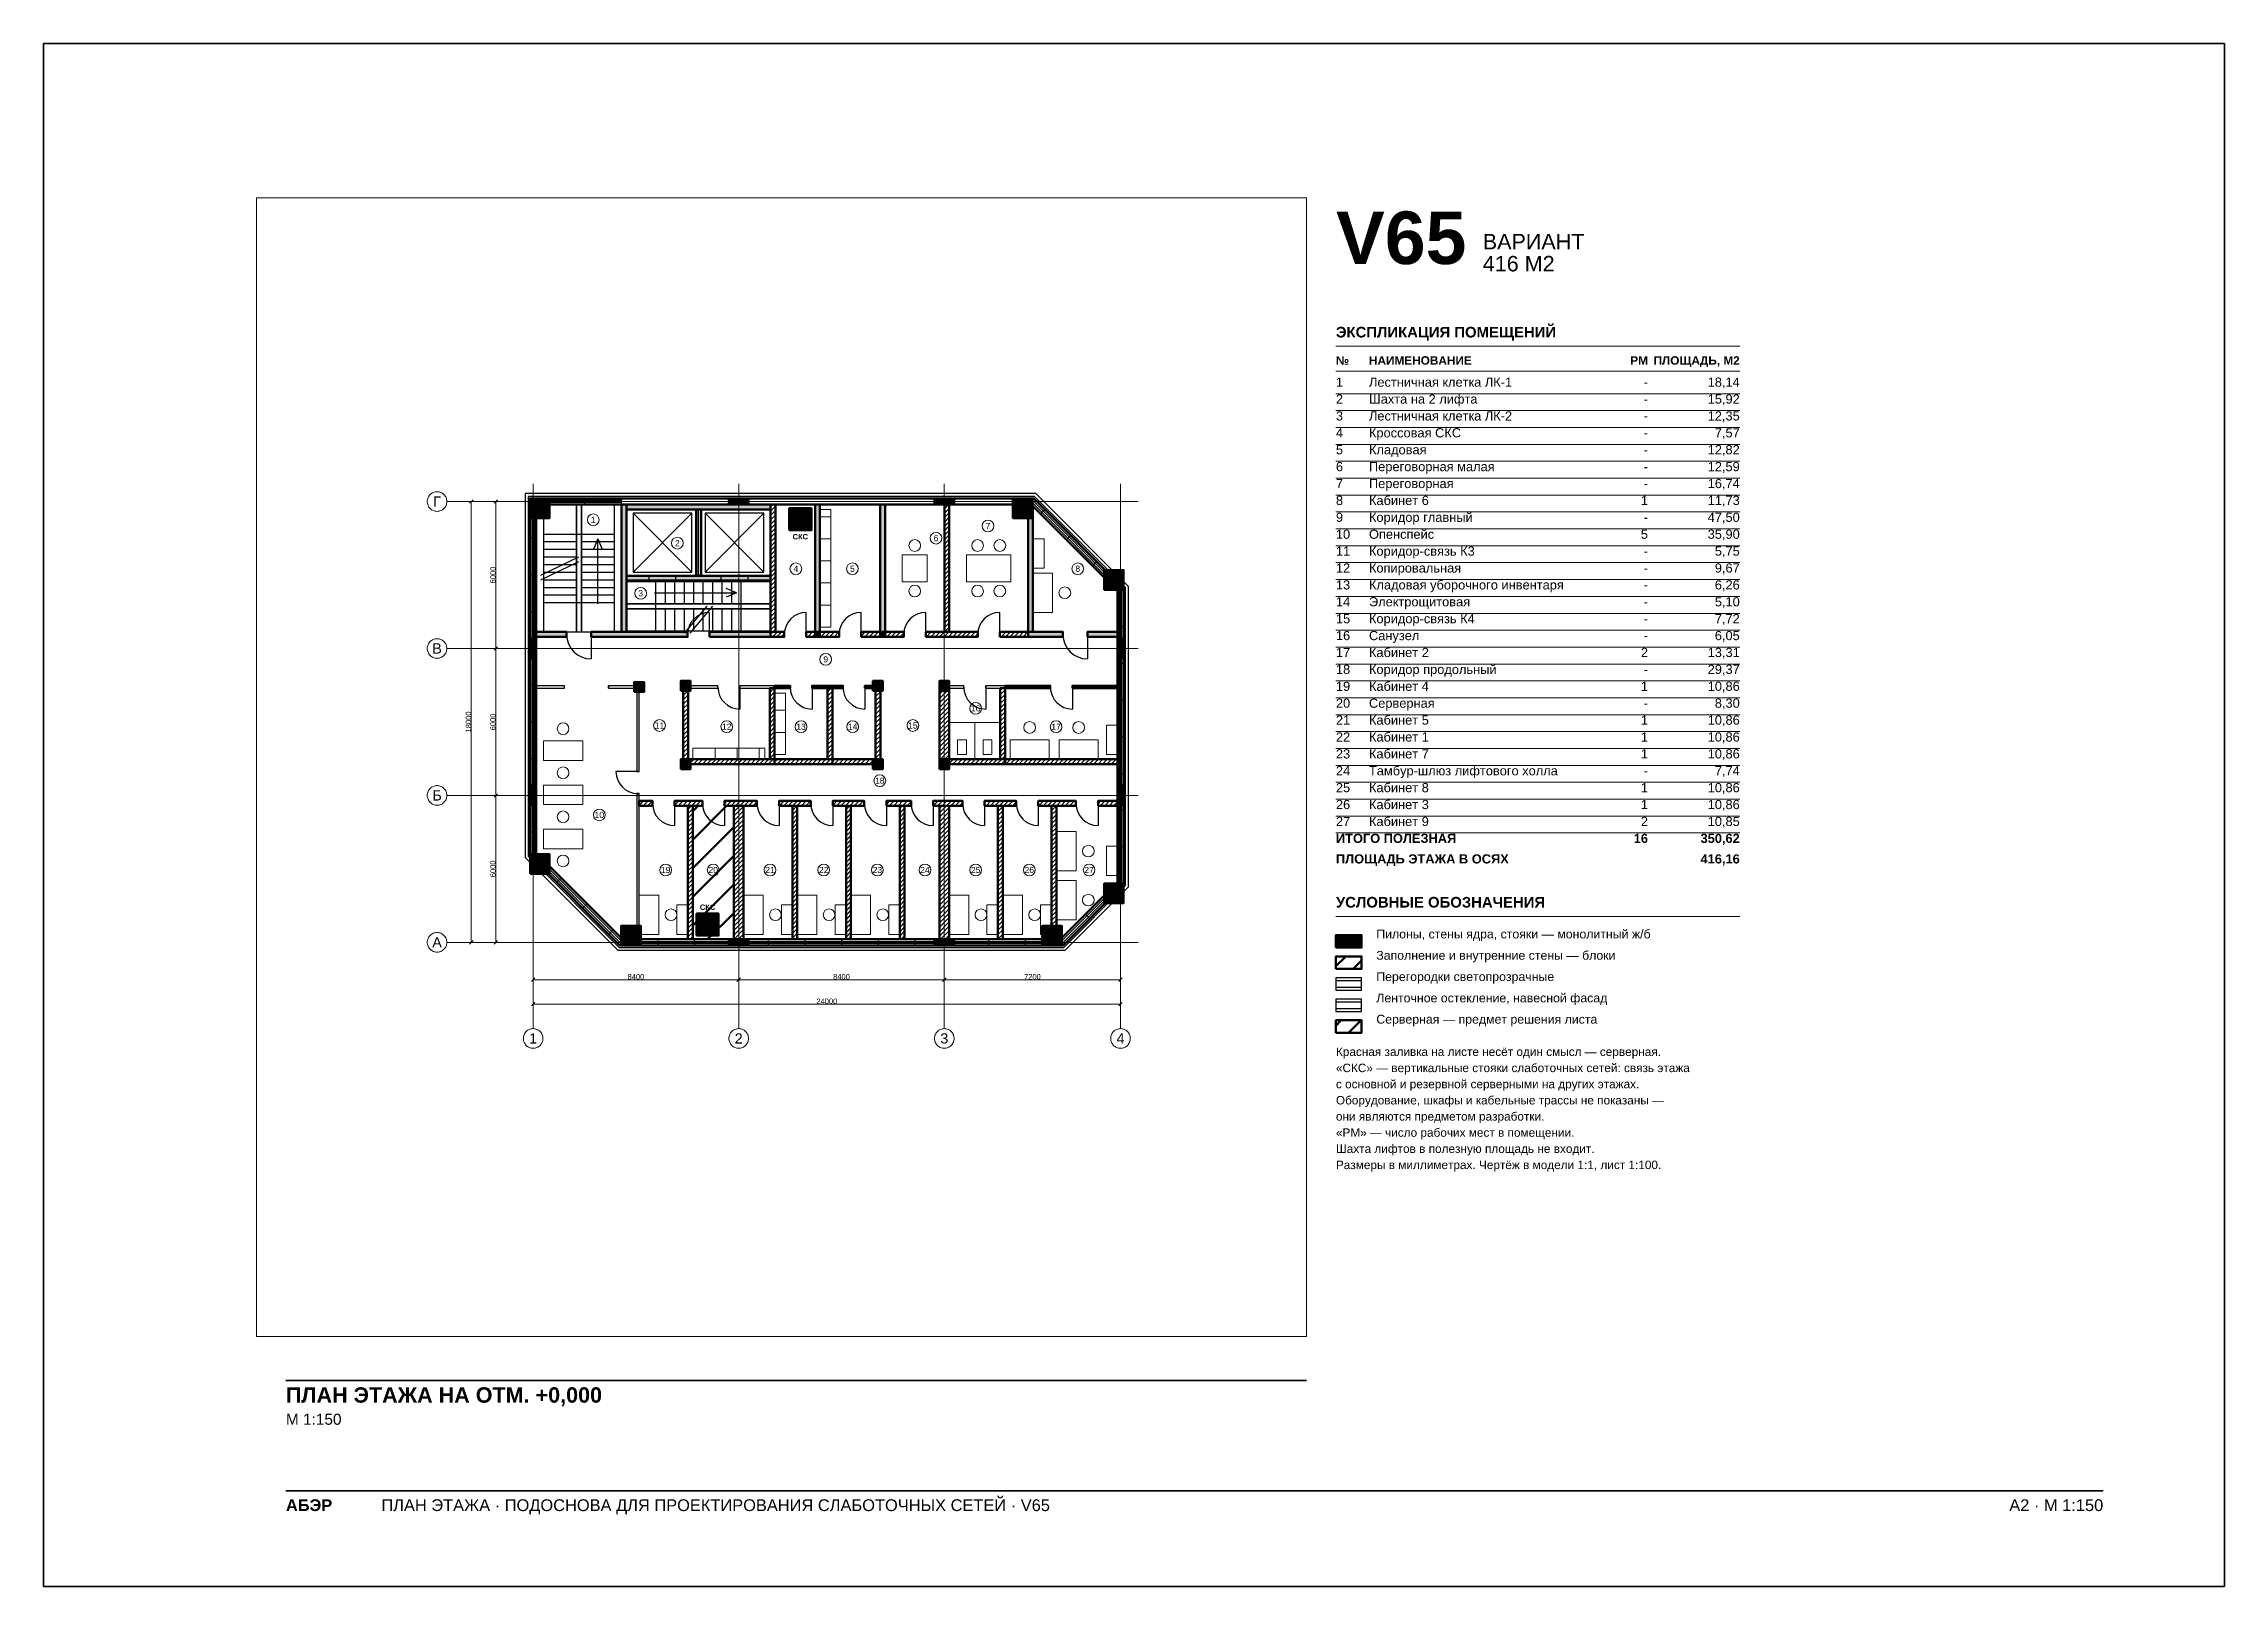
# Paper-space layout 'A2-1-100' of a CAD drawing. Header units: millimetres. Extents: x 0 to 594, y 0 to 420.
# The model-space entities are those that its viewports show. They can reach past a viewport. Long polylines and large blocks are cut down to what shows.
import ezdxf
from ezdxf.enums import TextEntityAlignment as Align

# ---------------------------------------------------------------- set-up
doc = ezdxf.new("R2010")
doc.units = ezdxf.units.MM
doc.linetypes.add('CENTER2', pattern=[2.541, 1.587, -0.318, 0.318, -0.318])
for name, color, linetype, lineweight in [('A-ANNO-LEGEND', 7, 'CONTINUOUS', 18), ('A-ANNO-NOTES', 8, 'CONTINUOUS', 13), ('A-ANNO-ROOM', 7, 'CONTINUOUS', 18), ('A-ANNO-TABLE', 7, 'CONTINUOUS', 18), ('A-DIMS', 8, 'CONTINUOUS', 13), ('A-DOOR', 3, 'CONTINUOUS', 25), ('A-ELEV', 7, 'CONTINUOUS', 25), ('A-FACADE-PANEL', 8, 'CONTINUOUS', 25), ('A-FURN', 8, 'CONTINUOUS', 18), ('A-GLAZ-RIBBON', 5, 'CONTINUOUS', 25), ('A-GRID', 8, 'CENTER2', 13), ('A-HATCH', 9, 'CONTINUOUS', 9), ('A-OUTLINE', 7, 'CONTINUOUS', 50), ('A-SANI', 8, 'CONTINUOUS', 18), ('A-STAIR', 7, 'CONTINUOUS', 25), ('A-TITLE', 7, 'CONTINUOUS', 35), ('A-VIEWPORT', 8, 'CONTINUOUS', 9), ('A-WALL-BLOCK', 9, 'CONTINUOUS', 50), ('A-WALL-GLASS', 4, 'CONTINUOUS', 25), ('A-WALL-RC', 7, 'CONTINUOUS', 50), ('E-SCS-RISER', 1, 'CONTINUOUS', 50), ('E-SERVER-ROOM', 1, 'CONTINUOUS', 50)]:
    doc.layers.add(name, color=color, linetype=linetype, lineweight=lineweight)
doc.styles.add('Arial', font='arial.ttf')
doc.styles.add('Arial-Bold', font='arialbd.ttf')
doc.styles.get("Standard").update_dxf_attribs({"font": 'arial.ttf'})

psp = doc.layouts.new('A2-1-100')

# ---------------------------------------------------------------- texts
at = {"layer": 'A-ANNO-LEGEND'}
for s, height, style, p in [('УСЛОВНЫЕ ОБОЗНАЧЕНИЯ', 2.9, 'Arial-Bold', (352, 184.8)), ('Пилоны, стены ядра, стояки — монолитный ж/б', 2.4, 'Arial', (363, 176.4)), ('Заполнение и внутренние стены — блоки', 2.4, 'Arial', (363, 170.6)), ('Перегородки светопрозрачные', 2.4, 'Arial', (363, 164.8)), ('Ленточное остекление, навесной фасад', 2.4, 'Arial', (363, 159)), ('Серверная — предмет решения листа', 2.4, 'Arial', (363, 153.2))]:
    psp.add_text(s, height=height, dxfattribs=dict(at, style=style)).set_placement(p)
at = {"layer": 'A-ANNO-NOTES', "style": 'Arial'}
for s, p in [('Красная заливка на листе несёт один смысл — серверная.', (352, 144.4)), ('«СКС» — вертикальные стояки слаботочных сетей: связь этажа', (352, 140)), ('с основной и резервной серверными на других этажах.', (352, 135.6)), ('Оборудование, шкафы и кабельные трассы не показаны —', (352, 131.2)), ('они являются предметом разработки.', (352, 126.8)), ('«РМ» — число рабочих мест в помещении.', (352, 122.4)), ('Шахта лифтов в полезную площадь не входит.', (352, 118)), ('Размеры в миллиметрах. Чертёж в модели 1:1, лист 1:100.', (352, 113.6))]:
    psp.add_text(s, height=2.3, dxfattribs=at).set_placement(p)
at = {"layer": 'A-ANNO-TABLE'}
for s, height, style, p in [('ЭКСПЛИКАЦИЯ ПОМЕЩЕНИЙ', 2.9, 'Arial-Bold', (352, 340)), ('№', 2.3, 'Arial-Bold', (352, 332.6)), ('НАИМЕНОВАНИЕ', 2.3, 'Arial-Bold', (361, 332.6)), ('1', 2.5, 'Arial', (352, 326.6)), ('Лестничная клетка ЛК-1', 2.5, 'Arial', (361, 326.6)), ('2', 2.5, 'Arial', (352, 322)), ('Шахта на 2 лифта', 2.5, 'Arial', (361, 322)), ('4', 2.5, 'Arial', (352, 312.8)), ('3', 2.5, 'Arial', (352, 317.4)), ('Лестничная клетка ЛК-2', 2.5, 'Arial', (361, 317.4)), ('Кроссовая СКС', 2.5, 'Arial', (361, 312.8)), ('5', 2.5, 'Arial', (352, 308.2)), ('Кладовая', 2.5, 'Arial', (361, 308.2)), ('6', 2.5, 'Arial', (352, 303.6)), ('Переговорная малая', 2.5, 'Arial', (361, 303.6)), ('7', 2.5, 'Arial', (352, 299)), ('Переговорная', 2.5, 'Arial', (361, 299)), ('Кабинет 6', 2.5, 'Arial', (361, 294.4)), ('8', 2.5, 'Arial', (352, 294.4)), ('9', 2.5, 'Arial', (352, 289.8)), ('Коридор главный', 2.5, 'Arial', (361, 289.8)), ('10', 2.5, 'Arial', (352, 285.2)), ('Опенспейс', 2.5, 'Arial', (361, 285.2)), ('11', 2.5, 'Arial', (352, 280.6)), ('Коридор-связь К3', 2.5, 'Arial', (361, 280.6)), ('12', 2.5, 'Arial', (352, 276)), ('13', 2.5, 'Arial', (352, 271.4)), ('Копировальная', 2.5, 'Arial', (361, 276)), ('Кладовая уборочного инвентаря', 2.5, 'Arial', (361, 271.4)), ('14', 2.5, 'Arial', (352, 266.8)), ('Электрощитовая', 2.5, 'Arial', (361, 266.8)), ('15', 2.5, 'Arial', (352, 262.2)), ('Коридор-связь К4', 2.5, 'Arial', (361, 262.2)), ('16', 2.5, 'Arial', (352, 257.6)), ('17', 2.5, 'Arial', (352, 253)), ('Санузел', 2.5, 'Arial', (361, 257.6)), ('Кабинет 2', 2.5, 'Arial', (361, 253)), ('18', 2.5, 'Arial', (352, 248.4)), ('Коридор продольный', 2.5, 'Arial', (361, 248.4)), ('19', 2.5, 'Arial', (352, 243.8)), ('Кабинет 4', 2.5, 'Arial', (361, 243.8)), ('20', 2.5, 'Arial', (352, 239.2)), ('Серверная', 2.5, 'Arial', (361, 239.2)), ('21', 2.5, 'Arial', (352, 234.6)), ('22', 2.5, 'Arial', (352, 230)), ('Кабинет 5', 2.5, 'Arial', (361, 234.6)), ('Кабинет 1', 2.5, 'Arial', (361, 230)), ('23', 2.5, 'Arial', (352, 225.4)), ('Кабинет 7', 2.5, 'Arial', (361, 225.4)), ('24', 2.5, 'Arial', (352, 220.8)), ('Тамбур-шлюз лифтового холла', 2.5, 'Arial', (361, 220.8)), ('25', 2.5, 'Arial', (352, 216.2)), ('26', 2.5, 'Arial', (352, 211.6)), ('Кабинет 8', 2.5, 'Arial', (361, 216.2)), ('Кабинет 3', 2.5, 'Arial', (361, 211.6)), ('27', 2.5, 'Arial', (352, 207)), ('Кабинет 9', 2.5, 'Arial', (361, 207)), ('ИТОГО ПОЛЕЗНАЯ', 2.5, 'Arial-Bold', (352, 202.4)), ('ПЛОЩАДЬ ЭТАЖА В ОСЯХ', 2.5, 'Arial-Bold', (352, 196.8))]:
    psp.add_text(s, height=height, dxfattribs=dict(at, style=style)).set_placement(p)
for s, height, style, p in [('РМ', 2.3, 'Arial-Bold', (437, 332.6)), ('ПЛОЩАДЬ, М2', 2.3, 'Arial-Bold', (462, 332.6)), ('-', 2.5, 'Arial', (437, 326.6)), ('18,14', 2.5, 'Arial', (462, 326.6)), ('-', 2.5, 'Arial', (437, 322)), ('15,92', 2.5, 'Arial', (462, 322)), ('-', 2.5, 'Arial', (437, 317.4)), ('12,35', 2.5, 'Arial', (462, 317.4)), ('7,57', 2.5, 'Arial', (462, 312.8)), ('-', 2.5, 'Arial', (437, 312.8)), ('-', 2.5, 'Arial', (437, 308.2)), ('12,82', 2.5, 'Arial', (462, 308.2)), ('-', 2.5, 'Arial', (437, 303.6)), ('12,59', 2.5, 'Arial', (462, 303.6)), ('-', 2.5, 'Arial', (437, 299)), ('16,74', 2.5, 'Arial', (462, 299)), ('1', 2.5, 'Arial', (437, 294.4)), ('47,50', 2.5, 'Arial', (462, 289.8)), ('11,73', 2.5, 'Arial', (462, 294.4)), ('5', 2.5, 'Arial', (437, 285.2)), ('-', 2.5, 'Arial', (437, 289.8)), ('35,90', 2.5, 'Arial', (462, 285.2)), ('-', 2.5, 'Arial', (437, 280.6)), ('5,75', 2.5, 'Arial', (462, 280.6)), ('-', 2.5, 'Arial', (437, 276)), ('9,67', 2.5, 'Arial', (462, 276)), ('6,26', 2.5, 'Arial', (462, 271.4)), ('-', 2.5, 'Arial', (437, 271.4)), ('-', 2.5, 'Arial', (437, 266.8)), ('5,10', 2.5, 'Arial', (462, 266.8)), ('-', 2.5, 'Arial', (437, 262.2)), ('7,72', 2.5, 'Arial', (462, 262.2)), ('2', 2.5, 'Arial', (437, 253)), ('-', 2.5, 'Arial', (437, 257.6)), ('13,31', 2.5, 'Arial', (462, 253)), ('6,05', 2.5, 'Arial', (462, 257.6)), ('-', 2.5, 'Arial', (437, 248.4)), ('29,37', 2.5, 'Arial', (462, 248.4)), ('1', 2.5, 'Arial', (437, 243.8)), ('10,86', 2.5, 'Arial', (462, 243.8)), ('-', 2.5, 'Arial', (437, 239.2)), ('8,30', 2.5, 'Arial', (462, 239.2)), ('1', 2.5, 'Arial', (437, 234.6)), ('1', 2.5, 'Arial', (437, 230)), ('10,86', 2.5, 'Arial', (462, 234.6)), ('10,86', 2.5, 'Arial', (462, 230)), ('1', 2.5, 'Arial', (437, 225.4)), ('10,86', 2.5, 'Arial', (462, 225.4)), ('-', 2.5, 'Arial', (437, 220.8)), ('7,74', 2.5, 'Arial', (462, 220.8)), ('1', 2.5, 'Arial', (437, 216.2)), ('1', 2.5, 'Arial', (437, 211.6)), ('10,86', 2.5, 'Arial', (462, 216.2)), ('10,86', 2.5, 'Arial', (462, 211.6)), ('2', 2.5, 'Arial', (437, 207)), ('10,85', 2.5, 'Arial', (462, 207)), ('16', 2.5, 'Arial-Bold', (437, 202.4)), ('350,62', 2.5, 'Arial-Bold', (462, 202.4)), ('416,16', 2.5, 'Arial-Bold', (462, 196.8))]:
    psp.add_text(s, height=height, dxfattribs=dict(at, style=style)).set_placement(p, align=Align.RIGHT)
at = {"layer": 'A-TITLE'}
for s, height, style, p in [('V65', 14.3, 'Arial-Bold', (352, 360)), ('ВАРИАНТ', 4.2, 'Arial', (392, 364)), ('416 М2', 4.2, 'Arial', (392, 358)), ('ПЛАН ЭТАЖА НА ОТМ. +0,000', 4.2, 'Arial-Bold', (66, 50)), ('М 1:150', 3, 'Arial', (66, 44)), ('ПЛАН ЭТАЖА · ПОДОСНОВА ДЛЯ ПРОЕКТИРОВАНИЯ СЛАБОТОЧНЫХ СЕТЕЙ · V65', 3.2, 'Arial', (92, 20.5)), ('АБЭР', 3.2, 'Arial-Bold', (66, 20.5))]:
    psp.add_text(s, height=height, dxfattribs=dict(at, style=style)).set_placement(p)
at = {"layer": 'A-TITLE', "style": 'Arial'}
psp.add_text('A2 · М 1:150', height=3.2, dxfattribs=at).set_placement((561, 20.5), align=Align.RIGHT)

msp = doc.modelspace()

# ---------------------------------------------------------------- texts
at = {"layer": 'A-ANNO-ROOM'}
for s, p in [('1', (2455, 17255)), ('7', (18584, 17005)), ('2', (5894, 16302)), ('6', (16462, 16505)), ('4', (10735, 15255)), ('5', (13047, 15255)), ('8', (22253, 15255)), ('3', (4394, 14255)), ('9', (11955, 11555)), ('11', (5164, 8855)), ('12', (7911, 8805)), ('13', (10947, 8805)), ('14', (13056, 8805)), ('15', (15516, 8855)), ('16', (18080, 9555)), ('17', (21367, 8805)), ('18', (14164, 6602)), ('10', (2705, 5205)), ('19', (5414, 2955)), ('20', (7357, 2955)), ('21', (9680, 2955)), ('22', (11873, 2955)), ('23', (14066, 2955)), ('24', (16009, 2955)), ('25', (18080, 2955)), ('26', (20273, 2955)), ('27', (22716, 2955))]:
    msp.add_text(s, height=250, dxfattribs=at).set_placement(p, align=Align.MIDDLE_CENTER)
at = {"layer": 'A-DIMS'}
for s, p in [('6000', (-1645, 15000)), ('18000', (-2645, 9000)), ('6000', (-1645, 9000)), ('6000', (-1645, 3000))]:
    msp.add_text(s, height=220, rotation=90, dxfattribs=at).set_placement(p, align=Align.MIDDLE_CENTER)
for s, p in [('8400', (4200, -1405)), ('8400', (12600, -1405)), ('7200', (20400, -1405)), ('24000', (12000, -2405))]:
    msp.add_text(s, height=220, dxfattribs=at).set_placement(p, align=Align.MIDDLE_CENTER)
at = {"layer": 'A-GRID'}
for s, p in [('Г', (-3925, 18000)), ('В', (-3925, 12000)), ('Б', (-3925, 6000)), ('А', (-3925, 0)), ('1', (0, -3925)), ('2', (8400, -3925)), ('3', (16800, -3925)), ('4', (24000, -3925))]:
    msp.add_text(s, height=420, dxfattribs=at).set_placement(p, align=Align.MIDDLE_CENTER)
at = {"layer": 'E-SCS-RISER', "style": 'Arial-Bold'}
for p in [(10917, 16565), (7127, 1435)]:
    msp.add_text('СКС', height=220, dxfattribs=at).set_placement(p, align=Align.MIDDLE_CENTER)

# ---------------------------------------------------------------- hatches: boundary and pattern name
at = {"layer": 'A-HATCH'}
h = msp.add_hatch(dxfattribs=at)
h.set_pattern_fill('ANSI31', scale=40)
h.paths.add_polyline_path([(9705, 12675), (9905, 12675), (9905, 17875), (9905, 17875), (9705, 17875), (9705, 17875)])
h = msp.add_hatch(dxfattribs=at)
h.set_pattern_fill('ANSI31', scale=40)
h.paths.add_polyline_path([(16804, 12675), (17004, 12675), (17004, 17875), (17004, 17875), (16804, 17875), (16804, 17875)])
h = msp.add_hatch(dxfattribs=at)
h.set_pattern_fill('ANSI31', scale=40)
h.paths.add_polyline_path([(9705, 12475), (10261, 12475), (10261, 12675), (9705, 12675)])
h = msp.add_hatch(dxfattribs=at)
h.set_pattern_fill('ANSI31', scale=40)
h.paths.add_polyline_path([(11161, 12475), (11517, 12475), (11517, 12675), (11161, 12675)])
h = msp.add_hatch(dxfattribs=at)
h.set_pattern_fill('ANSI31', scale=40)
h.paths.add_polyline_path([(11717, 12475), (12500, 12475), (12500, 12675), (11717, 12675)])
h = msp.add_hatch(dxfattribs=at)
h.set_pattern_fill('ANSI31', scale=40)
h.paths.add_polyline_path([(13400, 12475), (14182, 12475), (14182, 12675), (13400, 12675)])
h = msp.add_hatch(dxfattribs=at)
h.set_pattern_fill('ANSI31', scale=40)
h.paths.add_polyline_path([(14382, 12475), (15143, 12475), (15143, 12675), (14382, 12675)])
h = msp.add_hatch(dxfattribs=at)
h.set_pattern_fill('ANSI31', scale=40)
h.paths.add_polyline_path([(16043, 12475), (18164, 12475), (18164, 12675), (16043, 12675)])
h = msp.add_hatch(dxfattribs=at)
h.set_pattern_fill('ANSI31', scale=40)
h.paths.add_polyline_path([(19064, 12475), (20223, 12475), (20223, 12675), (19064, 12675)])
h = msp.add_hatch(dxfattribs=at)
h.set_pattern_fill('ANSI31', scale=40)
h.paths.add_polyline_path([(4234, 10375), (4334, 10375), (4334, 10475), (4234, 10475)])
h = msp.add_hatch(dxfattribs=at)
h.set_pattern_fill('ANSI31', scale=40)
h.paths.add_polyline_path([(6131, 7275), (6331, 7275), (6331, 10475), (6131, 10475)])
h = msp.add_hatch(dxfattribs=at)
h.set_pattern_fill('ANSI31', scale=40)
h.paths.add_polyline_path([(9667, 7475), (9867, 7475), (9867, 10375), (9667, 10375)])
h = msp.add_hatch(dxfattribs=at)
h.set_pattern_fill('ANSI31', scale=40)
h.paths.add_polyline_path([(9867, 10375), (10496, 10375), (10496, 10475), (9867, 10475)])
h = msp.add_hatch(dxfattribs=at)
h.set_pattern_fill('ANSI31', scale=40)
h.paths.add_polyline_path([(11396, 10375), (12226, 10375), (12226, 10475), (11396, 10475)])
h = msp.add_hatch(dxfattribs=at)
h.set_pattern_fill('ANSI31', scale=40)
h.paths.add_polyline_path([(12026, 7475), (12226, 7475), (12226, 10375), (12026, 10375)])
h = msp.add_hatch(dxfattribs=at)
h.set_pattern_fill('ANSI31', scale=40)
h.paths.add_polyline_path([(12226, 10375), (12656, 10375), (12656, 10475), (12226, 10475)])
h = msp.add_hatch(dxfattribs=at)
h.set_pattern_fill('ANSI31', scale=40)
h.paths.add_polyline_path([(13556, 10375), (13986, 10375), (13986, 10475), (13556, 10475)])
h = msp.add_hatch(dxfattribs=at)
h.set_pattern_fill('ANSI31', scale=40)
h.paths.add_polyline_path([(13986, 7275), (14186, 7275), (14186, 10475), (13986, 10475)])
h = msp.add_hatch(dxfattribs=at)
h.set_pattern_fill('ANSI31', scale=40)
h.paths.add_polyline_path([(16600, 7275), (17000, 7275), (17000, 10475), (16600, 10475)])
h = msp.add_hatch(dxfattribs=at)
h.set_pattern_fill('ANSI31', scale=40)
h.paths.add_polyline_path([(19087, 7475), (19287, 7475), (19287, 10375), (19087, 10375)])
h = msp.add_hatch(dxfattribs=at)
h.set_pattern_fill('ANSI31', scale=40)
h.paths.add_polyline_path([(19287, 10375), (21131, 10375), (21131, 10475), (19287, 10475)])
h = msp.add_hatch(dxfattribs=at)
h.set_pattern_fill('ANSI31', scale=40)
h.paths.add_polyline_path([(22031, 10375), (23875, 10375), (23875, 10375), (23875, 10475), (23875, 10475), (22031, 10475)])
h = msp.add_hatch(dxfattribs=at)
h.set_pattern_fill('ANSI31', scale=40)
h.paths.add_polyline_path([(6331, 7275), (9867, 7275), (9867, 7475), (6331, 7475)])
h = msp.add_hatch(dxfattribs=at)
h.set_pattern_fill('ANSI31', scale=40)
h.paths.add_polyline_path([(9867, 7275), (12226, 7275), (12226, 7475), (9867, 7475)])
h = msp.add_hatch(dxfattribs=at)
h.set_pattern_fill('ANSI31', scale=40)
h.paths.add_polyline_path([(12226, 7275), (13986, 7275), (13986, 7475), (12226, 7475)])
h = msp.add_hatch(dxfattribs=at)
h.set_pattern_fill('ANSI31', scale=40)
h.paths.add_polyline_path([(17000, 7275), (19287, 7275), (19287, 7475), (17000, 7475)])
h = msp.add_hatch(dxfattribs=at)
h.set_pattern_fill('ANSI31', scale=40)
h.paths.add_polyline_path([(19287, 7275), (23875, 7275), (23875, 7275), (23875, 7475), (23875, 7475), (19287, 7475)])
h = msp.add_hatch(dxfattribs=at)
h.set_pattern_fill('ANSI31', scale=40)
h.paths.add_polyline_path([(4334, 5572), (4880, 5572), (4880, 5772), (4334, 5772)])
h = msp.add_hatch(dxfattribs=at)
h.set_pattern_fill('ANSI31', scale=40)
h.paths.add_polyline_path([(5780, 5572), (6914, 5572), (6914, 5772), (5780, 5772)])
h = msp.add_hatch(dxfattribs=at)
h.set_pattern_fill('ANSI31', scale=40)
h.paths.add_polyline_path([(6327, 125), (6527, 125), (6527, 125), (6527, 5572), (6327, 5572), (6327, 125)])
h = msp.add_hatch(dxfattribs=at)
h.set_pattern_fill('ANSI31', scale=40)
h.paths.add_polyline_path([(7814, 5572), (9146, 5572), (9146, 5772), (7814, 5772)])
h = msp.add_hatch(dxfattribs=at)
h.set_pattern_fill('ANSI31', scale=40)
h.paths.add_polyline_path([(8200, 125), (8600, 125), (8600, 125), (8600, 5572), (8200, 5572), (8200, 125)])
h = msp.add_hatch(dxfattribs=at)
h.set_pattern_fill('ANSI31', scale=40)
h.paths.add_polyline_path([(10046, 5572), (11340, 5572), (11340, 5772), (10046, 5772)])
h = msp.add_hatch(dxfattribs=at)
h.set_pattern_fill('ANSI31', scale=40)
h.paths.add_polyline_path([(10593, 125), (10793, 125), (10793, 125), (10793, 5572), (10593, 5572), (10593, 125)])
h = msp.add_hatch(dxfattribs=at)
h.set_pattern_fill('ANSI31', scale=40)
h.paths.add_polyline_path([(12240, 5572), (13532, 5572), (13532, 5772), (12240, 5772)])
h = msp.add_hatch(dxfattribs=at)
h.set_pattern_fill('ANSI31', scale=40)
h.paths.add_polyline_path([(12786, 125), (12986, 125), (12986, 125), (12986, 5572), (12786, 5572), (12786, 125)])
h = msp.add_hatch(dxfattribs=at)
h.set_pattern_fill('ANSI31', scale=40)
h.paths.add_polyline_path([(14432, 5572), (15440, 5572), (15440, 5772), (14432, 5772)])
h = msp.add_hatch(dxfattribs=at)
h.set_pattern_fill('ANSI31', scale=40)
h.paths.add_polyline_path([(14979, 125), (15179, 125), (15179, 125), (15179, 5572), (14979, 5572), (14979, 125)])
h = msp.add_hatch(dxfattribs=at)
h.set_pattern_fill('ANSI31', scale=40)
h.paths.add_polyline_path([(16340, 5572), (17546, 5572), (17546, 5772), (16340, 5772)])
h = msp.add_hatch(dxfattribs=at)
h.set_pattern_fill('ANSI31', scale=40)
h.paths.add_polyline_path([(16600, 125), (17000, 125), (17000, 125), (17000, 5572), (16600, 5572), (16600, 125)])
h = msp.add_hatch(dxfattribs=at)
h.set_pattern_fill('ANSI31', scale=40)
h.paths.add_polyline_path([(18446, 5572), (19740, 5572), (19740, 5772), (18446, 5772)])
h = msp.add_hatch(dxfattribs=at)
h.set_pattern_fill('ANSI31', scale=40)
h.paths.add_polyline_path([(18993, 125), (19193, 125), (19193, 125), (19193, 5572), (18993, 5572), (18993, 125)])
h = msp.add_hatch(dxfattribs=at)
h.set_pattern_fill('ANSI31', scale=40)
h.paths.add_polyline_path([(20640, 5572), (22180, 5572), (22180, 5772), (20640, 5772)])
h = msp.add_hatch(dxfattribs=at)
h.set_pattern_fill('ANSI31', scale=40)
h.paths.add_polyline_path([(21186, 125), (21386, 125), (21386, 125), (21386, 5572), (21186, 5572), (21186, 125)])
h = msp.add_hatch(dxfattribs=at)
h.set_pattern_fill('ANSI31', scale=40)
h.paths.add_polyline_path([(23080, 5572), (23875, 5572), (23875, 5572), (23875, 5772), (23875, 5772), (23080, 5772)])
at = {"layer": 'A-WALL-RC'}
h = msp.add_hatch(color=7, dxfattribs=at)
h.dxf.hatch_style = 1
h.paths.add_polyline_path([(-125, 17325), (675, 17325), (675, 18125), (-125, 18125)])
h = msp.add_hatch(color=7, dxfattribs=at)
h.dxf.hatch_style = 1
h.paths.add_polyline_path([(3614, 12675), (3814, 12675), (3814, 17875), (3814, 17875), (3614, 17875), (3614, 17875)])
h = msp.add_hatch(color=7, dxfattribs=at)
h.dxf.hatch_style = 1
h.paths.add_polyline_path([(3814, 17675), (9705, 17675), (9705, 17875), (9705, 17875), (3814, 17875), (3814, 17875)])
h = msp.add_hatch(color=7, dxfattribs=at)
h.dxf.hatch_style = 1
h.paths.add_polyline_path([(8000, 17875), (8800, 17875), (8800, 18125), (8000, 18125)])
h = msp.add_hatch(color=7, dxfattribs=at)
h.dxf.hatch_style = 1
h.paths.add_polyline_path([(11517, 12675), (11717, 12675), (11717, 17875), (11717, 17875), (11517, 17875), (11517, 17875)])
h = msp.add_hatch(color=7, dxfattribs=at)
h.dxf.hatch_style = 1
h.paths.add_polyline_path([(14182, 12675), (14382, 12675), (14382, 17875), (14382, 17875), (14182, 17875), (14182, 17875)])
h = msp.add_hatch(color=7, dxfattribs=at)
h.dxf.hatch_style = 1
h.paths.add_polyline_path([(16400, 17875), (17200, 17875), (17200, 18125), (16400, 18125)])
h = msp.add_hatch(color=7, dxfattribs=at)
h.dxf.hatch_style = 1
h.paths.add_polyline_path([(19600, 17325), (20400, 17325), (20400, 18125), (19600, 18125)])
h = msp.add_hatch(color=7, dxfattribs=at)
h.dxf.hatch_style = 1
h.paths.add_polyline_path([(20223, 12675), (20423, 12675), (20423, 17800), (20348, 17875), (20348, 17875), (20223, 17875), (20223, 17875)])
h = msp.add_hatch(color=7, dxfattribs=at)
h.dxf.hatch_style = 1
h.paths.add_polyline_path([(6659, 14972), (6859, 14972), (6859, 17675), (6659, 17675)])
h = msp.add_hatch(color=7, dxfattribs=at)
h.dxf.hatch_style = 1
h.paths.add_polyline_path([(23325, 14400), (24125, 14400), (24125, 15200), (23325, 15200)])
h = msp.add_hatch(color=7, dxfattribs=at)
h.dxf.hatch_style = 1
h.paths.add_polyline_path([(3814, 14772), (9705, 14772), (9705, 14972), (3814, 14972)])
h = msp.add_hatch(color=7, dxfattribs=at)
h.dxf.hatch_style = 1
h.paths.add_polyline_path([(125, 12475), (125, 12475), (1370, 12475), (1370, 12675), (125, 12675), (125, 12675)])
h = msp.add_hatch(color=7, dxfattribs=at)
h.dxf.hatch_style = 1
h.paths.add_polyline_path([(2370, 12475), (6310, 12475), (6310, 12675), (2370, 12675)])
h = msp.add_hatch(color=7, dxfattribs=at)
h.dxf.hatch_style = 1
h.paths.add_polyline_path([(7210, 12475), (9705, 12475), (9705, 12675), (7210, 12675)])
h = msp.add_hatch(color=7, dxfattribs=at)
h.dxf.hatch_style = 1
h.paths.add_polyline_path([(11517, 12475), (11717, 12475), (11717, 12675), (11517, 12675)])
h = msp.add_hatch(color=7, dxfattribs=at)
h.dxf.hatch_style = 1
h.paths.add_polyline_path([(14182, 12475), (14382, 12475), (14382, 12675), (14182, 12675)])
h = msp.add_hatch(color=7, dxfattribs=at)
h.dxf.hatch_style = 1
h.paths.add_polyline_path([(20223, 12475), (21649, 12475), (21649, 12675), (20223, 12675)])
h = msp.add_hatch(color=7, dxfattribs=at)
h.dxf.hatch_style = 1
h.paths.add_polyline_path([(22649, 12475), (23875, 12475), (23875, 12475), (23875, 12675), (23875, 12675), (22649, 12675)])
h = msp.add_hatch(color=7, dxfattribs=at)
h.dxf.hatch_style = 1
h.paths.add_polyline_path([(-125, 11600), (125, 11600), (125, 12400), (-125, 12400)])
h = msp.add_hatch(color=7, dxfattribs=at)
h.dxf.hatch_style = 1
h.paths.add_polyline_path([(23875, 11600), (24125, 11600), (24125, 12400), (23875, 12400)])
h = msp.add_hatch(color=7, dxfattribs=at)
h.dxf.hatch_style = 1
h.paths.add_polyline_path([(4134, 10225), (4534, 10225), (4534, 10625), (4134, 10625)])
h = msp.add_hatch(color=7, dxfattribs=at)
h.dxf.hatch_style = 1
h.paths.add_polyline_path([(6031, 10275), (6431, 10275), (6431, 10675), (6031, 10675)])
h = msp.add_hatch(color=7, dxfattribs=at)
h.dxf.hatch_style = 1
h.paths.add_polyline_path([(13886, 10275), (14286, 10275), (14286, 10675), (13886, 10675)])
h = msp.add_hatch(color=7, dxfattribs=at)
h.dxf.hatch_style = 1
h.paths.add_polyline_path([(16600, 10275), (17000, 10275), (17000, 10675), (16600, 10675)])
h = msp.add_hatch(color=7, dxfattribs=at)
h.dxf.hatch_style = 1
h.paths.add_polyline_path([(6031, 7075), (6431, 7075), (6431, 7475), (6031, 7475)])
h = msp.add_hatch(color=7, dxfattribs=at)
h.dxf.hatch_style = 1
h.paths.add_polyline_path([(13886, 7075), (14286, 7075), (14286, 7475), (13886, 7475)])
h = msp.add_hatch(color=7, dxfattribs=at)
h.dxf.hatch_style = 1
h.paths.add_polyline_path([(16600, 7075), (17000, 7075), (17000, 7475), (16600, 7475)])
h = msp.add_hatch(color=7, dxfattribs=at)
h.dxf.hatch_style = 1
h.paths.add_polyline_path([(-125, 5600), (125, 5600), (125, 6400), (-125, 6400)])
h = msp.add_hatch(color=7, dxfattribs=at)
h.dxf.hatch_style = 1
h.paths.add_polyline_path([(23875, 5600), (24125, 5600), (24125, 6400), (23875, 6400)])
h = msp.add_hatch(color=7, dxfattribs=at)
h.dxf.hatch_style = 1
h.paths.add_polyline_path([(-125, 2800), (675, 2800), (675, 3600), (-125, 3600)])
h = msp.add_hatch(color=7, dxfattribs=at)
h.dxf.hatch_style = 1
h.paths.add_polyline_path([(23325, 1600), (24125, 1600), (24125, 2400), (23325, 2400)])
h = msp.add_hatch(color=7, dxfattribs=at)
h.dxf.hatch_style = 1
h.paths.add_polyline_path([(3600, -125), (4400, -125), (4400, 675), (3600, 675)])
h = msp.add_hatch(color=7, dxfattribs=at)
h.dxf.hatch_style = 1
h.paths.add_polyline_path([(8000, -125), (8800, -125), (8800, 125), (8000, 125)])
h = msp.add_hatch(color=7, dxfattribs=at)
h.dxf.hatch_style = 1
h.paths.add_polyline_path([(16400, -125), (17200, -125), (17200, 125), (16400, 125)])
h = msp.add_hatch(color=7, dxfattribs=at)
h.dxf.hatch_style = 1
h.paths.add_polyline_path([(20800, -125), (21600, -125), (21600, 675), (20800, 675)])
at = {"layer": 'E-SCS-RISER'}
h = msp.add_hatch(color=7, dxfattribs=at)
h.dxf.hatch_style = 1
h.paths.add_polyline_path([(10467, 16825), (11367, 16825), (11367, 17725), (10467, 17725)])
h = msp.add_hatch(color=7, dxfattribs=at)
h.dxf.hatch_style = 1
h.paths.add_polyline_path([(6677, 275), (7577, 275), (7577, 1175), (6677, 1175)])
at = {"layer": 'E-SERVER-ROOM'}
h = msp.add_hatch(dxfattribs=at)
h.set_pattern_fill('ANSI31', scale=260)
h.paths.add_polyline_path([(6527, 125), (8200, 125), (8200, 5572), (6527, 5572)])

# ---------------------------------------------------------------- linework, layer by layer
at = {"layer": 'A-ANNO-ROOM'}
for centre in [(2455, 17255), (18584, 17005), (5894, 16302), (16462, 16505), (10735, 15255), (13047, 15255), (22253, 15255), (4394, 14255), (11955, 11555), (5164, 8855), (7911, 8805), (10947, 8805), (13056, 8805), (15516, 8855), (18080, 9555), (21367, 8805), (14164, 6602), (2705, 5205), (5414, 2955), (7357, 2955), (9680, 2955), (11873, 2955), (14066, 2955), (16009, 2955), (18080, 2955), (20273, 2955), (22716, 2955)]:
    msp.add_circle(centre, 240, dxfattribs=at)
at = {"layer": 'A-DIMS'}
for p, q in [((-2596, 17929), (-2454, 18071)), ((-2525, 0), (-2525, 18000)), ((-1596, 17929), (-1454, 18071)), ((-1525, 12000), (-1525, 18000)), ((-1596, 11929), (-1454, 12071)), ((-1596, 11929), (-1454, 12071)), ((-1525, 6000), (-1525, 12000)), ((-1596, 5929), (-1454, 6071)), ((-1596, 5929), (-1454, 6071)), ((-1525, 0), (-1525, 6000)), ((-2596, -71), (-2454, 71)), ((-1596, -71), (-1454, 71)), ((-71, -1596), (71, -1454)), ((0, -1525), (8400, -1525)), ((8329, -1596), (8471, -1454)), ((8329, -1596), (8471, -1454)), ((8400, -1525), (16800, -1525)), ((16729, -1596), (16871, -1454)), ((16729, -1596), (16871, -1454)), ((16800, -1525), (24000, -1525)), ((23929, -1596), (24071, -1454)), ((-71, -2596), (71, -2454)), ((0, -2525), (24000, -2525)), ((23929, -2596), (24071, -2454))]:
    msp.add_line(p, q, dxfattribs=at)
at = {"layer": 'A-DOOR'}
for p, q in [((4737, 14772), (4737, 14972)), ((5837, 14772), (5837, 14972)), ((7682, 14772), (7682, 14972)), ((8782, 14772), (8782, 14972)), ((7210, 12575), (7210, 13475)), ((11161, 12575), (11161, 13475)), ((13400, 12575), (13400, 13475)), ((16043, 12575), (16043, 13475)), ((19064, 12575), (19064, 13475)), ((1370, 12475), (1370, 12675)), ((2370, 12475), (2370, 12675)), ((2370, 12575), (2370, 11575)), ((6310, 12475), (6310, 12675)), ((7210, 12475), (7210, 12675)), ((10261, 12475), (10261, 12675)), ((11161, 12475), (11161, 12675)), ((12500, 12475), (12500, 12675)), ((13400, 12475), (13400, 12675)), ((15143, 12475), (15143, 12675)), ((16043, 12475), (16043, 12675)), ((18164, 12475), (18164, 12675)), ((19064, 12475), (19064, 12675)), ((21649, 12475), (21649, 12675)), ((22649, 12475), (22649, 12675)), ((22649, 12575), (22649, 11575)), ((1280, 10375), (1280, 10475)), ((3080, 10375), (3080, 10475)), ((7549, 10375), (7549, 10475)), ((8449, 10375), (8449, 10475)), ((8449, 10425), (8449, 9525)), ((10496, 10375), (10496, 10475)), ((11396, 10375), (11396, 10475)), ((11396, 10425), (11396, 9525)), ((12656, 10375), (12656, 10475)), ((13556, 10375), (13556, 10475)), ((13556, 10425), (13556, 9525)), ((17594, 10375), (17594, 10475)), ((18494, 10375), (18494, 10475)), ((18494, 10425), (18494, 9525)), ((21131, 10375), (21131, 10475)), ((22031, 10375), (22031, 10475)), ((22031, 10425), (22031, 9525)), ((4284, 6974), (3384, 6974)), ((4234, 6974), (4334, 6974)), ((4234, 6074), (4334, 6074)), ((4880, 5572), (4880, 5772)), ((5780, 5572), (5780, 5772)), ((5780, 5672), (5780, 4772)), ((6914, 5572), (6914, 5772)), ((7814, 5572), (7814, 5772)), ((7814, 5672), (7814, 4772)), ((9146, 5572), (9146, 5772)), ((10046, 5572), (10046, 5772)), ((10046, 5672), (10046, 4772)), ((11340, 5572), (11340, 5772)), ((12240, 5572), (12240, 5772)), ((12240, 5672), (12240, 4772)), ((13532, 5572), (13532, 5772)), ((14432, 5572), (14432, 5772)), ((14432, 5672), (14432, 4772)), ((15440, 5572), (15440, 5772)), ((16340, 5572), (16340, 5772)), ((16340, 5672), (16340, 4772)), ((17546, 5572), (17546, 5772)), ((18446, 5572), (18446, 5772)), ((18446, 5672), (18446, 4772)), ((19740, 5572), (19740, 5772)), ((20640, 5572), (20640, 5772)), ((20640, 5672), (20640, 4772)), ((22180, 5572), (22180, 5772)), ((23080, 5572), (23080, 5772)), ((23080, 5672), (23080, 4772))]:
    msp.add_line(p, q, dxfattribs=at)
for centre, radius, start, end in [((7210, 12575), 900, 90, 180), ((11161, 12575), 900, 90, 180), ((13400, 12575), 900, 90, 180), ((16043, 12575), 900, 90, 180), ((19064, 12575), 900, 90, 180), ((2370, 12575), 1000, 180, -90), ((22649, 12575), 1000, 180, -90), ((8449, 10425), 900, 180, -90), ((11396, 10425), 900, 180, -90), ((13556, 10425), 900, 180, -90), ((18494, 10425), 900, 180, -90), ((22031, 10425), 900, 180, -90), ((4284, 6974), 900, 180, -90), ((5780, 5672), 900, 180, -90), ((7814, 5672), 900, 180, -90), ((10046, 5672), 900, 180, -90), ((12240, 5672), 900, 180, -90), ((14432, 5672), 900, 180, -90), ((16340, 5672), 900, 180, -90), ((18446, 5672), 900, 180, -90), ((20640, 5672), 900, 180, -90), ((23080, 5672), 900, 180, -90)]:
    msp.add_arc(centre, radius, start, end, dxfattribs=at)
at = {"layer": 'A-ELEV'}
for p, q in [((4087, 15122), (6487, 17525)), ((4087, 17525), (6487, 15122)), ((6760, 14972), (6760, 17675)), ((7032, 15122), (9432, 17525)), ((7032, 17525), (9432, 15122))]:
    msp.add_line(p, q, dxfattribs=at)
for points in [[(4087, 15122), (6487, 15122), (6487, 17525), (4087, 17525)], [(7032, 15122), (9432, 15122), (9432, 17525), (7032, 17525)]]:
    msp.add_lwpolyline(points, close=True, dxfattribs=at)
at = {"layer": 'A-FACADE-PANEL'}
for points in [[(-325, 3465), (3465, -325), (21735, -325), (24325, 2265), (24325, 14535), (20535, 18325), (-325, 18325)], [(-205, 3515), (3515, -205), (21685, -205), (24205, 2315), (24205, 14485), (20485, 18205), (-205, 18205)]]:
    msp.add_lwpolyline(points, close=True, dxfattribs=at)
at = {"layer": 'A-FURN'}
for p, q in [((11717, 17375), (12167, 17375)), ((11717, 16475), (12167, 16475)), ((11717, 15575), (12167, 15575)), ((11717, 14675), (12167, 14675)), ((11717, 13775), (12167, 13775)), ((9867, 9475), (10317, 9475)), ((9867, 8575), (10317, 8575)), ((7431, 7475), (7431, 7925)), ((8331, 7475), (8331, 7925)), ((9231, 7475), (9231, 7925))]:
    msp.add_line(p, q, dxfattribs=at)
for points in [[(11717, 12875), (12167, 12875), (12167, 17675), (11717, 17675)], [(20423, 15275), (20873, 15275), (20873, 16475), (20423, 16475)], [(15082, 14725), (16104, 14725), (16104, 15825), (15082, 15825)], [(17704, 14725), (19523, 14725), (19523, 15825), (17704, 15825)], [(20423, 13475), (21223, 13475), (21223, 15075), (20423, 15075)], [(9867, 7675), (10317, 7675), (10317, 10175), (9867, 10175)], [(425, 7425), (2025, 7425), (2025, 8225), (425, 8225)], [(19487, 7475), (21087, 7475), (21087, 8275), (19487, 8275)], [(21487, 7475), (23087, 7475), (23087, 8275), (21487, 8275)], [(23425, 7675), (23875, 7675), (23875, 8875), (23425, 8875)], [(6531, 7475), (9467, 7475), (9467, 7925), (6531, 7925)], [(425, 5625), (2025, 5625), (2025, 6425), (425, 6425)], [(425, 3825), (2025, 3825), (2025, 4625), (425, 4625)], [(21386, 2925), (22186, 2925), (22186, 4525), (21386, 4525)], [(23425, 2725), (23875, 2725), (23875, 3925), (23425, 3925)], [(4334, 325), (5134, 325), (5134, 1925), (4334, 1925)], [(8600, 325), (9400, 325), (9400, 1925), (8600, 1925)], [(10793, 325), (11593, 325), (11593, 1925), (10793, 1925)], [(12986, 325), (13786, 325), (13786, 1925), (12986, 1925)], [(17000, 325), (17800, 325), (17800, 1925), (17000, 1925)], [(19193, 325), (19993, 325), (19993, 1925), (19193, 1925)], [(21386, 925), (22186, 925), (22186, 2525), (21386, 2525)], [(5877, 325), (6327, 325), (6327, 1525), (5877, 1525)], [(10143, 325), (10593, 325), (10593, 1525), (10143, 1525)], [(12336, 325), (12786, 325), (12786, 1525), (12336, 1525)], [(14529, 325), (14979, 325), (14979, 1525), (14529, 1525)], [(18543, 325), (18993, 325), (18993, 1525), (18543, 1525)], [(20736, 325), (21186, 325), (21186, 1525), (20736, 1525)]]:
    msp.add_lwpolyline(points, close=True, dxfattribs=at)
for centre in [(15593, 16205), (18159, 16205), (19068, 16205), (15593, 14345), (18159, 14345), (19068, 14345), (21723, 14275), (1225, 8725), (20287, 8775), (22287, 8775), (1225, 6925), (1225, 5125), (1225, 3325), (22686, 3725), (22686, 1725), (5634, 1125), (9900, 1125), (12093, 1125), (14286, 1125), (18300, 1125), (20493, 1125)]:
    msp.add_circle(centre, 240, dxfattribs=at)
at = {"layer": 'A-GLAZ-RIBBON'}
for p, q in [((125, 18000), (-125, 18000)), ((-40, 18000), (-40, 3600)), ((40, 18000), (40, 3600)), ((3614, 18040), (125, 18040)), ((3614, 17960), (125, 17960)), ((614, 17875), (614, 18125)), ((2114, 17875), (2114, 18125)), ((3614, 17875), (3614, 18125)), ((23972, 14372), (20372, 17972)), ((24028, 14428), (20428, 18028)), ((20730, 17494), (20906, 17670)), ((125, 16500), (-125, 16500)), ((21790, 16433), (21967, 16610)), ((22851, 15372), (23028, 15549)), ((125, 15000), (-125, 15000)), ((23875, 14400), (24125, 14400)), ((23912, 14312), (24088, 14488)), ((23960, 2400), (23960, 14400)), ((24040, 2400), (24040, 14400)), ((125, 13500), (-125, 13500)), ((23875, 12900), (24125, 12900)), ((125, 12000), (-125, 12000)), ((23875, 11400), (24125, 11400)), ((125, 10500), (-125, 10500)), ((23875, 9900), (24125, 9900)), ((125, 9000), (-125, 9000)), ((23875, 8400), (24125, 8400)), ((125, 7500), (-125, 7500)), ((23875, 6900), (24125, 6900)), ((125, 6000), (-125, 6000)), ((23875, 5400), (24125, 5400)), ((125, 4500), (-125, 4500)), ((88, 3688), (-88, 3512)), ((-28, 3572), (3572, -28)), ((28, 3628), (3628, 28)), ((23875, 3900), (24125, 3900)), ((1149, 2628), (972, 2451)), ((21572, 28), (23972, 2428)), ((21628, -28), (24028, 2372)), ((23633, 2210), (23810, 2033)), ((23875, 2400), (24125, 2400)), ((2210, 1567), (2033, 1390)), ((22572, 1149), (22749, 972)), ((3270, 506), (3094, 330)), ((3600, 125), (3600, -125)), ((3600, 40), (21600, 40)), ((5100, 125), (5100, -125)), ((6600, 125), (6600, -125)), ((8100, 125), (8100, -125)), ((9600, 125), (9600, -125)), ((11100, 125), (11100, -125)), ((12600, 125), (12600, -125)), ((14100, 125), (14100, -125)), ((15600, 125), (15600, -125)), ((17100, 125), (17100, -125)), ((18600, 125), (18600, -125)), ((20100, 125), (20100, -125)), ((21512, 88), (21688, -88)), ((21600, 125), (21600, -125)), ((3600, -40), (21600, -40))]:
    msp.add_line(p, q, dxfattribs=at)
at = {"layer": 'A-GRID'}
for p, q in [((0, -3525), (0, 18725)), ((8400, -3525), (8400, 18725)), ((16800, -3525), (16800, 18725)), ((24000, -3525), (24000, 18725)), ((-3525, 18000), (24725, 18000)), ((-3525, 12000), (24725, 12000)), ((-3525, 6000), (24725, 6000)), ((-3525, 0), (24725, 0))]:
    msp.add_line(p, q, dxfattribs=at)
for centre in [(-3925, 18000), (-3925, 12000), (-3925, 6000), (-3925, 0), (0, -3925), (8400, -3925), (16800, -3925), (24000, -3925)]:
    msp.add_circle(centre, 400, dxfattribs=at)
at = {"layer": 'A-OUTLINE'}
for points in [[(-125, 3548), (3548, -125), (21652, -125), (24125, 2348), (24125, 14452), (20452, 18125), (-125, 18125)], [(125, 3652), (3652, 125), (21548, 125), (23875, 2452), (23875, 14348), (20348, 17875), (125, 17875)]]:
    msp.add_lwpolyline(points, close=True, dxfattribs=at)
at = {"layer": 'A-SANI'}
for points in [[(17000, 7475), (18044, 7475), (18044, 8975), (17000, 8975)], [(18044, 7475), (19087, 7475), (19087, 8975), (18044, 8975)], [(17342, 7675), (17702, 7675), (17702, 8275), (17342, 8275)], [(18385, 7675), (18745, 7675), (18745, 8275), (18385, 8275)]]:
    msp.add_lwpolyline(points, close=True, dxfattribs=at)
at = {"layer": 'A-STAIR'}
for p, q in [((420, 16675), (1770, 16675)), ((420, 16675), (3320, 16675)), ((420, 16364), (1770, 16364)), ((420, 16053), (1770, 16053)), ((1970, 16675), (3320, 16675)), ((1970, 16364), (3320, 16364)), ((1970, 16053), (3320, 16053)), ((2644, 16475), (2464, 16055)), ((2644, 13825), (2644, 16475)), ((2644, 16475), (2824, 16055)), ((320, 14995), (1870, 15742)), ((320, 14808), (1870, 15555)), ((420, 15742), (1770, 15742)), ((420, 15431), (1770, 15431)), ((1970, 15742), (3320, 15742)), ((1970, 15431), (3320, 15431)), ((420, 15119), (1770, 15119)), ((420, 14808), (1770, 14808)), ((420, 14497), (1770, 14497)), ((1970, 15119), (3320, 15119)), ((1970, 14808), (3320, 14808)), ((1970, 14497), (3320, 14497)), ((4964, 14273), (8305, 14273)), ((5014, 12725), (5014, 14722)), ((5402, 13824), (5402, 14722)), ((5790, 13824), (5790, 14722)), ((6178, 13824), (6178, 14722)), ((6566, 13824), (6566, 14722)), ((6953, 13824), (6953, 14722)), ((7341, 13824), (7341, 14722)), ((7729, 13824), (7729, 14722)), ((8305, 14273), (7885, 14453)), ((8305, 14273), (7885, 14093)), ((8117, 13824), (8117, 14722)), ((8505, 13824), (8505, 14722)), ((8505, 12725), (8505, 14722)), ((420, 14186), (1770, 14186)), ((420, 13875), (3320, 13875)), ((1970, 14186), (3320, 14186)), ((5402, 12725), (5402, 13624)), ((5790, 12725), (5790, 13624)), ((6178, 12625), (7109, 13724)), ((6178, 12725), (6178, 13624)), ((6410, 12625), (7341, 13724)), ((6566, 12725), (6566, 13624)), ((6953, 12725), (6953, 13624)), ((7341, 12725), (7341, 13624)), ((7729, 12725), (7729, 13624)), ((8117, 12725), (8117, 13624)), ((8505, 12725), (8505, 13624))]:
    msp.add_line(p, q, dxfattribs=at)
for points in [[(420, 12675), (1770, 12675), (1770, 17875), (420, 17875)], [(1770, 12675), (1970, 12675), (1970, 17875), (1770, 17875)], [(1970, 12675), (3320, 12675), (3320, 17875), (1970, 17875)], [(3814, 13824), (9705, 13824), (9705, 14722), (3814, 14722)], [(3814, 13624), (9705, 13624), (9705, 13824), (3814, 13824)], [(3814, 12725), (9705, 12725), (9705, 13624), (3814, 13624)]]:
    msp.add_lwpolyline(points, close=True, dxfattribs=at)
at = {"layer": 'A-WALL-BLOCK'}
for points in [[(9705, 12675), (9905, 12675), (9905, 17875), (9905, 17875), (9705, 17875), (9705, 17875)], [(16804, 12675), (17004, 12675), (17004, 17875), (17004, 17875), (16804, 17875), (16804, 17875)], [(9705, 12475), (10261, 12475), (10261, 12675), (9705, 12675)], [(11161, 12475), (11517, 12475), (11517, 12675), (11161, 12675)], [(11717, 12475), (12500, 12475), (12500, 12675), (11717, 12675)], [(13400, 12475), (14182, 12475), (14182, 12675), (13400, 12675)], [(14382, 12475), (15143, 12475), (15143, 12675), (14382, 12675)], [(16043, 12475), (18164, 12475), (18164, 12675), (16043, 12675)], [(19064, 12475), (20223, 12475), (20223, 12675), (19064, 12675)], [(4234, 10375), (4334, 10375), (4334, 10475), (4234, 10475)], [(6131, 7275), (6331, 7275), (6331, 10475), (6131, 10475)], [(9667, 7475), (9867, 7475), (9867, 10375), (9667, 10375)], [(9867, 10375), (10496, 10375), (10496, 10475), (9867, 10475)], [(11396, 10375), (12226, 10375), (12226, 10475), (11396, 10475)], [(12026, 7475), (12226, 7475), (12226, 10375), (12026, 10375)], [(12226, 10375), (12656, 10375), (12656, 10475), (12226, 10475)], [(13556, 10375), (13986, 10375), (13986, 10475), (13556, 10475)], [(13986, 7275), (14186, 7275), (14186, 10475), (13986, 10475)], [(16600, 7275), (17000, 7275), (17000, 10475), (16600, 10475)], [(19087, 7475), (19287, 7475), (19287, 10375), (19087, 10375)], [(19287, 10375), (21131, 10375), (21131, 10475), (19287, 10475)], [(22031, 10375), (23875, 10375), (23875, 10375), (23875, 10475), (23875, 10475), (22031, 10475)], [(6331, 7275), (9867, 7275), (9867, 7475), (6331, 7475)], [(9867, 7275), (12226, 7275), (12226, 7475), (9867, 7475)], [(12226, 7275), (13986, 7275), (13986, 7475), (12226, 7475)], [(17000, 7275), (19287, 7275), (19287, 7475), (17000, 7475)], [(19287, 7275), (23875, 7275), (23875, 7275), (23875, 7475), (23875, 7475), (19287, 7475)], [(4334, 5572), (4880, 5572), (4880, 5772), (4334, 5772)], [(5780, 5572), (6914, 5572), (6914, 5772), (5780, 5772)], [(6327, 125), (6527, 125), (6527, 125), (6527, 5572), (6327, 5572), (6327, 125)], [(7814, 5572), (9146, 5572), (9146, 5772), (7814, 5772)], [(8200, 125), (8600, 125), (8600, 125), (8600, 5572), (8200, 5572), (8200, 125)], [(10046, 5572), (11340, 5572), (11340, 5772), (10046, 5772)], [(10593, 125), (10793, 125), (10793, 125), (10793, 5572), (10593, 5572), (10593, 125)], [(12240, 5572), (13532, 5572), (13532, 5772), (12240, 5772)], [(12786, 125), (12986, 125), (12986, 125), (12986, 5572), (12786, 5572), (12786, 125)], [(14432, 5572), (15440, 5572), (15440, 5772), (14432, 5772)], [(14979, 125), (15179, 125), (15179, 125), (15179, 5572), (14979, 5572), (14979, 125)], [(16340, 5572), (17546, 5572), (17546, 5772), (16340, 5772)], [(16600, 125), (17000, 125), (17000, 125), (17000, 5572), (16600, 5572), (16600, 125)], [(18446, 5572), (19740, 5572), (19740, 5772), (18446, 5772)], [(18993, 125), (19193, 125), (19193, 125), (19193, 5572), (18993, 5572), (18993, 125)], [(20640, 5572), (22180, 5572), (22180, 5772), (20640, 5772)], [(21186, 125), (21386, 125), (21386, 125), (21386, 5572), (21186, 5572), (21186, 125)], [(23080, 5572), (23875, 5572), (23875, 5572), (23875, 5772), (23875, 5772), (23080, 5772)]]:
    msp.add_lwpolyline(points, close=True, dxfattribs=at)
at = {"layer": 'A-WALL-GLASS'}
for points in [[(125, 10375), (125, 10375), (1280, 10375), (1280, 10475), (125, 10475), (125, 10475)], [(3080, 10375), (4234, 10375), (4234, 10475), (3080, 10475)], [(4234, 6974), (4334, 6974), (4334, 10375), (4234, 10375)], [(6331, 10375), (7549, 10375), (7549, 10475), (6331, 10475)], [(8449, 10375), (9867, 10375), (9867, 10475), (8449, 10475)], [(17000, 10375), (17594, 10375), (17594, 10475), (17000, 10475)], [(18494, 10375), (19287, 10375), (19287, 10475), (18494, 10475)], [(4234, 125), (4334, 125), (4334, 125), (4334, 6074), (4234, 6074), (4234, 125)]]:
    msp.add_lwpolyline(points, close=True, dxfattribs=at)
at = {"layer": 'A-WALL-RC'}
for points in [[(-125, 17325), (675, 17325), (675, 18125), (-125, 18125)], [(3614, 12675), (3814, 12675), (3814, 17875), (3814, 17875), (3614, 17875), (3614, 17875)], [(3814, 17675), (9705, 17675), (9705, 17875), (9705, 17875), (3814, 17875), (3814, 17875)], [(8000, 17875), (8800, 17875), (8800, 18125), (8000, 18125)], [(11517, 12675), (11717, 12675), (11717, 17875), (11717, 17875), (11517, 17875), (11517, 17875)], [(14182, 12675), (14382, 12675), (14382, 17875), (14382, 17875), (14182, 17875), (14182, 17875)], [(16400, 17875), (17200, 17875), (17200, 18125), (16400, 18125)], [(19600, 17325), (20400, 17325), (20400, 18125), (19600, 18125)], [(20223, 12675), (20423, 12675), (20423, 17800), (20348, 17875), (20348, 17875), (20223, 17875), (20223, 17875)], [(6659, 14972), (6859, 14972), (6859, 17675), (6659, 17675)], [(23325, 14400), (24125, 14400), (24125, 15200), (23325, 15200)], [(3814, 14772), (9705, 14772), (9705, 14972), (3814, 14972)], [(125, 12475), (125, 12475), (1370, 12475), (1370, 12675), (125, 12675), (125, 12675)], [(2370, 12475), (6310, 12475), (6310, 12675), (2370, 12675)], [(7210, 12475), (9705, 12475), (9705, 12675), (7210, 12675)], [(11517, 12475), (11717, 12475), (11717, 12675), (11517, 12675)], [(14182, 12475), (14382, 12475), (14382, 12675), (14182, 12675)], [(20223, 12475), (21649, 12475), (21649, 12675), (20223, 12675)], [(22649, 12475), (23875, 12475), (23875, 12475), (23875, 12675), (23875, 12675), (22649, 12675)], [(-125, 11600), (125, 11600), (125, 12400), (-125, 12400)], [(23875, 11600), (24125, 11600), (24125, 12400), (23875, 12400)], [(4134, 10225), (4534, 10225), (4534, 10625), (4134, 10625)], [(6031, 10275), (6431, 10275), (6431, 10675), (6031, 10675)], [(13886, 10275), (14286, 10275), (14286, 10675), (13886, 10675)], [(16600, 10275), (17000, 10275), (17000, 10675), (16600, 10675)], [(6031, 7075), (6431, 7075), (6431, 7475), (6031, 7475)], [(13886, 7075), (14286, 7075), (14286, 7475), (13886, 7475)], [(16600, 7075), (17000, 7075), (17000, 7475), (16600, 7475)], [(-125, 5600), (125, 5600), (125, 6400), (-125, 6400)], [(23875, 5600), (24125, 5600), (24125, 6400), (23875, 6400)], [(-125, 2800), (675, 2800), (675, 3600), (-125, 3600)], [(23325, 1600), (24125, 1600), (24125, 2400), (23325, 2400)], [(3600, -125), (4400, -125), (4400, 675), (3600, 675)], [(8000, -125), (8800, -125), (8800, 125), (8000, 125)], [(16400, -125), (17200, -125), (17200, 125), (16400, 125)], [(20800, -125), (21600, -125), (21600, 675), (20800, 675)]]:
    msp.add_lwpolyline(points, close=True, dxfattribs=at)
at = {"layer": 'E-SCS-RISER'}
for points in [[(10467, 16825), (11367, 16825), (11367, 17725), (10467, 17725)], [(6677, 275), (7577, 275), (7577, 1175), (6677, 1175)]]:
    msp.add_lwpolyline(points, close=True, dxfattribs=at)

msp.set_redraw_order([(e.dxf.handle, doc.entitydb.next_handle()) for e in msp.query("TEXT MTEXT ATTDEF DIMENSION ARC_DIMENSION")])  # texts and dimensions are drawn at this point

# ---------------------------------------------------------------- hatches: boundary and pattern name
at = {"layer": 'A-WALL-BLOCK'}
h = psp.add_hatch(dxfattribs=at)
h.set_pattern_fill('ANSI31', scale=1.2)
h.paths.add_polyline_path([(352, 168.1), (359, 168.1), (359, 171.5), (352, 171.5)])
at = {"layer": 'A-WALL-RC'}
h = psp.add_hatch(color=7, dxfattribs=at)
h.dxf.hatch_style = 1
h.paths.add_polyline_path([(352, 173.9), (359, 173.9), (359, 177.3), (352, 177.3)])
at = {"layer": 'E-SERVER-ROOM'}
h = psp.add_hatch(dxfattribs=at)
h.set_pattern_fill('ANSI31', scale=1.2)
h.paths.add_polyline_path([(352, 150.7), (359, 150.7), (359, 154.1), (352, 154.1)])

# ---------------------------------------------------------------- linework, layer by layer
at = {"layer": 'A-ANNO-LEGEND'}
psp.add_line((352, 182.4), (462, 182.4), dxfattribs=at)
at = {"layer": 'A-ANNO-NOTES'}
for p, q in [((352, 324.7), (462, 324.7)), ((352, 320.1), (462, 320.1)), ((352, 315.5), (462, 315.5)), ((352, 310.9), (462, 310.9)), ((352, 306.3), (462, 306.3)), ((352, 301.7), (462, 301.7)), ((352, 297.1), (462, 297.1)), ((352, 292.5), (462, 292.5)), ((352, 287.9), (462, 287.9)), ((352, 283.3), (462, 283.3)), ((352, 278.7), (462, 278.7)), ((352, 274.1), (462, 274.1)), ((352, 269.5), (462, 269.5)), ((352, 264.9), (462, 264.9)), ((352, 260.3), (462, 260.3)), ((352, 255.7), (462, 255.7)), ((352, 251.1), (462, 251.1)), ((352, 246.5), (462, 246.5)), ((352, 241.9), (462, 241.9)), ((352, 237.3), (462, 237.3)), ((352, 232.7), (462, 232.7)), ((352, 228.1), (462, 228.1)), ((352, 223.5), (462, 223.5)), ((352, 218.9), (462, 218.9)), ((352, 214.3), (462, 214.3)), ((352, 209.7), (462, 209.7)), ((352, 205.1), (462, 205.1))]:
    psp.add_line(p, q, dxfattribs=at)
at = {"layer": 'A-ANNO-TABLE'}
for p, q in [((352, 337.6), (462, 337.6)), ((352, 330.8), (462, 330.8)), ((352, 205.1), (462, 205.1))]:
    psp.add_line(p, q, dxfattribs=at)
at = {"layer": 'A-GLAZ-RIBBON'}
for p, q in [((352, 159.1), (359, 159.1)), ((352, 157.3), (359, 157.3))]:
    psp.add_line(p, q, dxfattribs=at)
psp.add_lwpolyline([(352, 156.5), (359, 156.5), (359, 159.9), (352, 159.9)], close=True, dxfattribs=at)
at = {"layer": 'A-TITLE'}
for p, q in [((66, 56), (344, 56)), ((66, 26), (561, 26))]:
    psp.add_line(p, q, dxfattribs=at)
psp.add_lwpolyline([(0, 0), (594, 0), (594, 420), (0, 420)], close=True, dxfattribs=at)
at = {"layer": 'A-WALL-BLOCK'}
psp.add_lwpolyline([(352, 168.1), (359, 168.1), (359, 171.5), (352, 171.5)], close=True, dxfattribs=at)
at = {"layer": 'A-WALL-GLASS'}
for p, q in [((352, 164.9), (359, 164.9)), ((352, 163.1), (359, 163.1))]:
    psp.add_line(p, q, dxfattribs=at)
psp.add_lwpolyline([(352, 162.3), (359, 162.3), (359, 165.7), (352, 165.7)], close=True, dxfattribs=at)
at = {"layer": 'A-WALL-RC'}
psp.add_lwpolyline([(352, 173.9), (359, 173.9), (359, 177.3), (352, 177.3)], close=True, dxfattribs=at)
at = {"layer": 'E-SERVER-ROOM'}
psp.add_lwpolyline([(352, 150.7), (359, 150.7), (359, 154.1), (352, 154.1)], close=True, dxfattribs=at)

psp.set_redraw_order([(e.dxf.handle, doc.entitydb.next_handle()) for e in psp.query("TEXT MTEXT ATTDEF DIMENSION ARC_DIMENSION")])  # texts and dimensions are drawn at this point

# ---------------------------------------------------------------- viewports
at = {"layer": 'A-VIEWPORT'}
psp.add_viewport(center=(201, 223), size=(286, 310), view_center_point=(10150, 7150), view_height=46500, dxfattribs=at)

doc.saveas('drawing.dxf')
